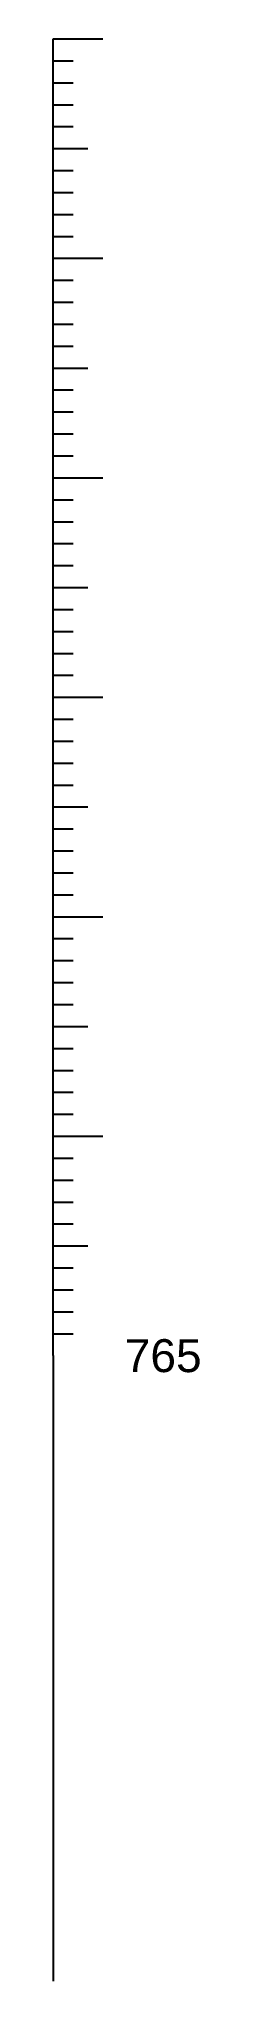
# Model space of a CAD drawing. Header units: millimetres. Extents: x 505 to 14020, y 627 to 6964.
# Drawn here: x 10874.1 to 10880.8, y 6175.1 to 6263.6 of the extents above; entities that cross this region are included whole.
import ezdxf
from ezdxf.enums import TextEntityAlignment as Align

# ---------------------------------------------------------------- set-up
doc = ezdxf.new("R2010")
doc.units = ezdxf.units.MM
doc.layers.add('CS_Drawing', color=7, linetype='Continuous')
doc.styles.get("Standard").update_dxf_attribs({"font": 'arial.ttf'})

msp = doc.modelspace()

# ---------------------------------------------------------------- texts
at = {"layer": 'CS_Drawing'}
msp.add_text('765', height=1.5, dxfattribs=at).set_placement((10877.39, 6203.649), align=Align.MIDDLE_LEFT)

# ---------------------------------------------------------------- linework, layer by layer
at = {"layer": 'CS_Drawing'}
for p, q in [((10874.14, 6263.649), (10876.39, 6263.649)), ((10874.14, 6263.649), (10875.715, 6263.649)), ((10874.14, 6263.649), (10875.04, 6263.649)), ((10874.14, 6203.649), (10874.14, 6263.649)), ((10874.14, 6262.649), (10875.04, 6262.649)), ((10874.14, 6261.649), (10875.04, 6261.649)), ((10874.14, 6260.649), (10875.04, 6260.649)), ((10874.14, 6259.649), (10875.04, 6259.649)), ((10874.14, 6258.649), (10875.715, 6258.649)), ((10874.14, 6258.649), (10875.04, 6258.649)), ((10874.14, 6257.649), (10875.04, 6257.649)), ((10874.14, 6256.649), (10875.04, 6256.649)), ((10874.14, 6255.649), (10875.04, 6255.649)), ((10874.14, 6254.649), (10875.04, 6254.649)), ((10874.14, 6253.649), (10876.39, 6253.649)), ((10874.14, 6253.649), (10875.715, 6253.649)), ((10874.14, 6253.649), (10875.04, 6253.649)), ((10874.14, 6252.649), (10875.04, 6252.649)), ((10874.14, 6251.649), (10875.04, 6251.649)), ((10874.14, 6250.649), (10875.04, 6250.649)), ((10874.14, 6249.649), (10875.04, 6249.649)), ((10874.14, 6248.649), (10875.715, 6248.649)), ((10874.14, 6248.649), (10875.04, 6248.649)), ((10874.14, 6247.649), (10875.04, 6247.649)), ((10874.14, 6246.649), (10875.04, 6246.649)), ((10874.14, 6245.649), (10875.04, 6245.649)), ((10874.14, 6244.649), (10875.04, 6244.649)), ((10874.14, 6243.649), (10876.39, 6243.649)), ((10874.14, 6243.649), (10875.715, 6243.649)), ((10874.14, 6243.649), (10875.04, 6243.649)), ((10874.14, 6242.649), (10875.04, 6242.649)), ((10874.14, 6241.649), (10875.04, 6241.649)), ((10874.14, 6240.649), (10875.04, 6240.649)), ((10874.14, 6239.649), (10875.04, 6239.649)), ((10874.14, 6238.649), (10875.715, 6238.649)), ((10874.14, 6238.649), (10875.04, 6238.649)), ((10874.14, 6237.649), (10875.04, 6237.649)), ((10874.14, 6236.649), (10875.04, 6236.649)), ((10874.14, 6235.649), (10875.04, 6235.649)), ((10874.14, 6234.649), (10875.04, 6234.649)), ((10874.14, 6233.649), (10876.39, 6233.649)), ((10874.14, 6233.649), (10875.715, 6233.649)), ((10874.14, 6233.649), (10875.04, 6233.649)), ((10874.14, 6232.649), (10875.04, 6232.649)), ((10874.14, 6231.649), (10875.04, 6231.649)), ((10874.14, 6230.649), (10875.04, 6230.649)), ((10874.14, 6229.649), (10875.04, 6229.649)), ((10874.14, 6228.649), (10875.715, 6228.649)), ((10874.14, 6228.649), (10875.04, 6228.649)), ((10874.14, 6227.649), (10875.04, 6227.649)), ((10874.14, 6226.649), (10875.04, 6226.649)), ((10874.14, 6225.649), (10875.04, 6225.649)), ((10874.14, 6224.649), (10875.04, 6224.649)), ((10874.14, 6223.649), (10876.39, 6223.649)), ((10874.14, 6223.649), (10875.715, 6223.649)), ((10874.14, 6223.649), (10875.04, 6223.649)), ((10874.14, 6222.649), (10875.04, 6222.649)), ((10874.14, 6221.649), (10875.04, 6221.649)), ((10874.14, 6220.649), (10875.04, 6220.649)), ((10874.14, 6219.649), (10875.04, 6219.649)), ((10874.14, 6218.649), (10875.715, 6218.649)), ((10874.14, 6218.649), (10875.04, 6218.649)), ((10874.14, 6217.649), (10875.04, 6217.649)), ((10874.14, 6216.649), (10875.04, 6216.649)), ((10874.14, 6215.649), (10875.04, 6215.649)), ((10874.14, 6214.649), (10875.04, 6214.649)), ((10874.14, 6213.649), (10876.39, 6213.649)), ((10874.14, 6213.649), (10875.715, 6213.649)), ((10874.14, 6213.649), (10875.04, 6213.649)), ((10874.14, 6212.649), (10875.04, 6212.649)), ((10874.14, 6211.649), (10875.04, 6211.649)), ((10874.14, 6210.649), (10875.04, 6210.649)), ((10874.14, 6209.649), (10875.04, 6209.649)), ((10874.14, 6208.649), (10875.715, 6208.649)), ((10874.14, 6208.649), (10875.04, 6208.649)), ((10874.14, 6207.649), (10875.04, 6207.649)), ((10874.14, 6206.649), (10875.04, 6206.649)), ((10874.14, 6205.649), (10875.04, 6205.649)), ((10874.14, 6204.649), (10875.04, 6204.649)), ((10874.14, 6203.649), (10874.14, 6175.149))]:
    msp.add_line(p, q, dxfattribs=at)

msp.set_redraw_order([(e.dxf.handle, doc.entitydb.next_handle()) for e in msp.query("TEXT MTEXT ATTDEF DIMENSION ARC_DIMENSION")])  # texts and dimensions are drawn at this point

doc.saveas('drawing.dxf')
